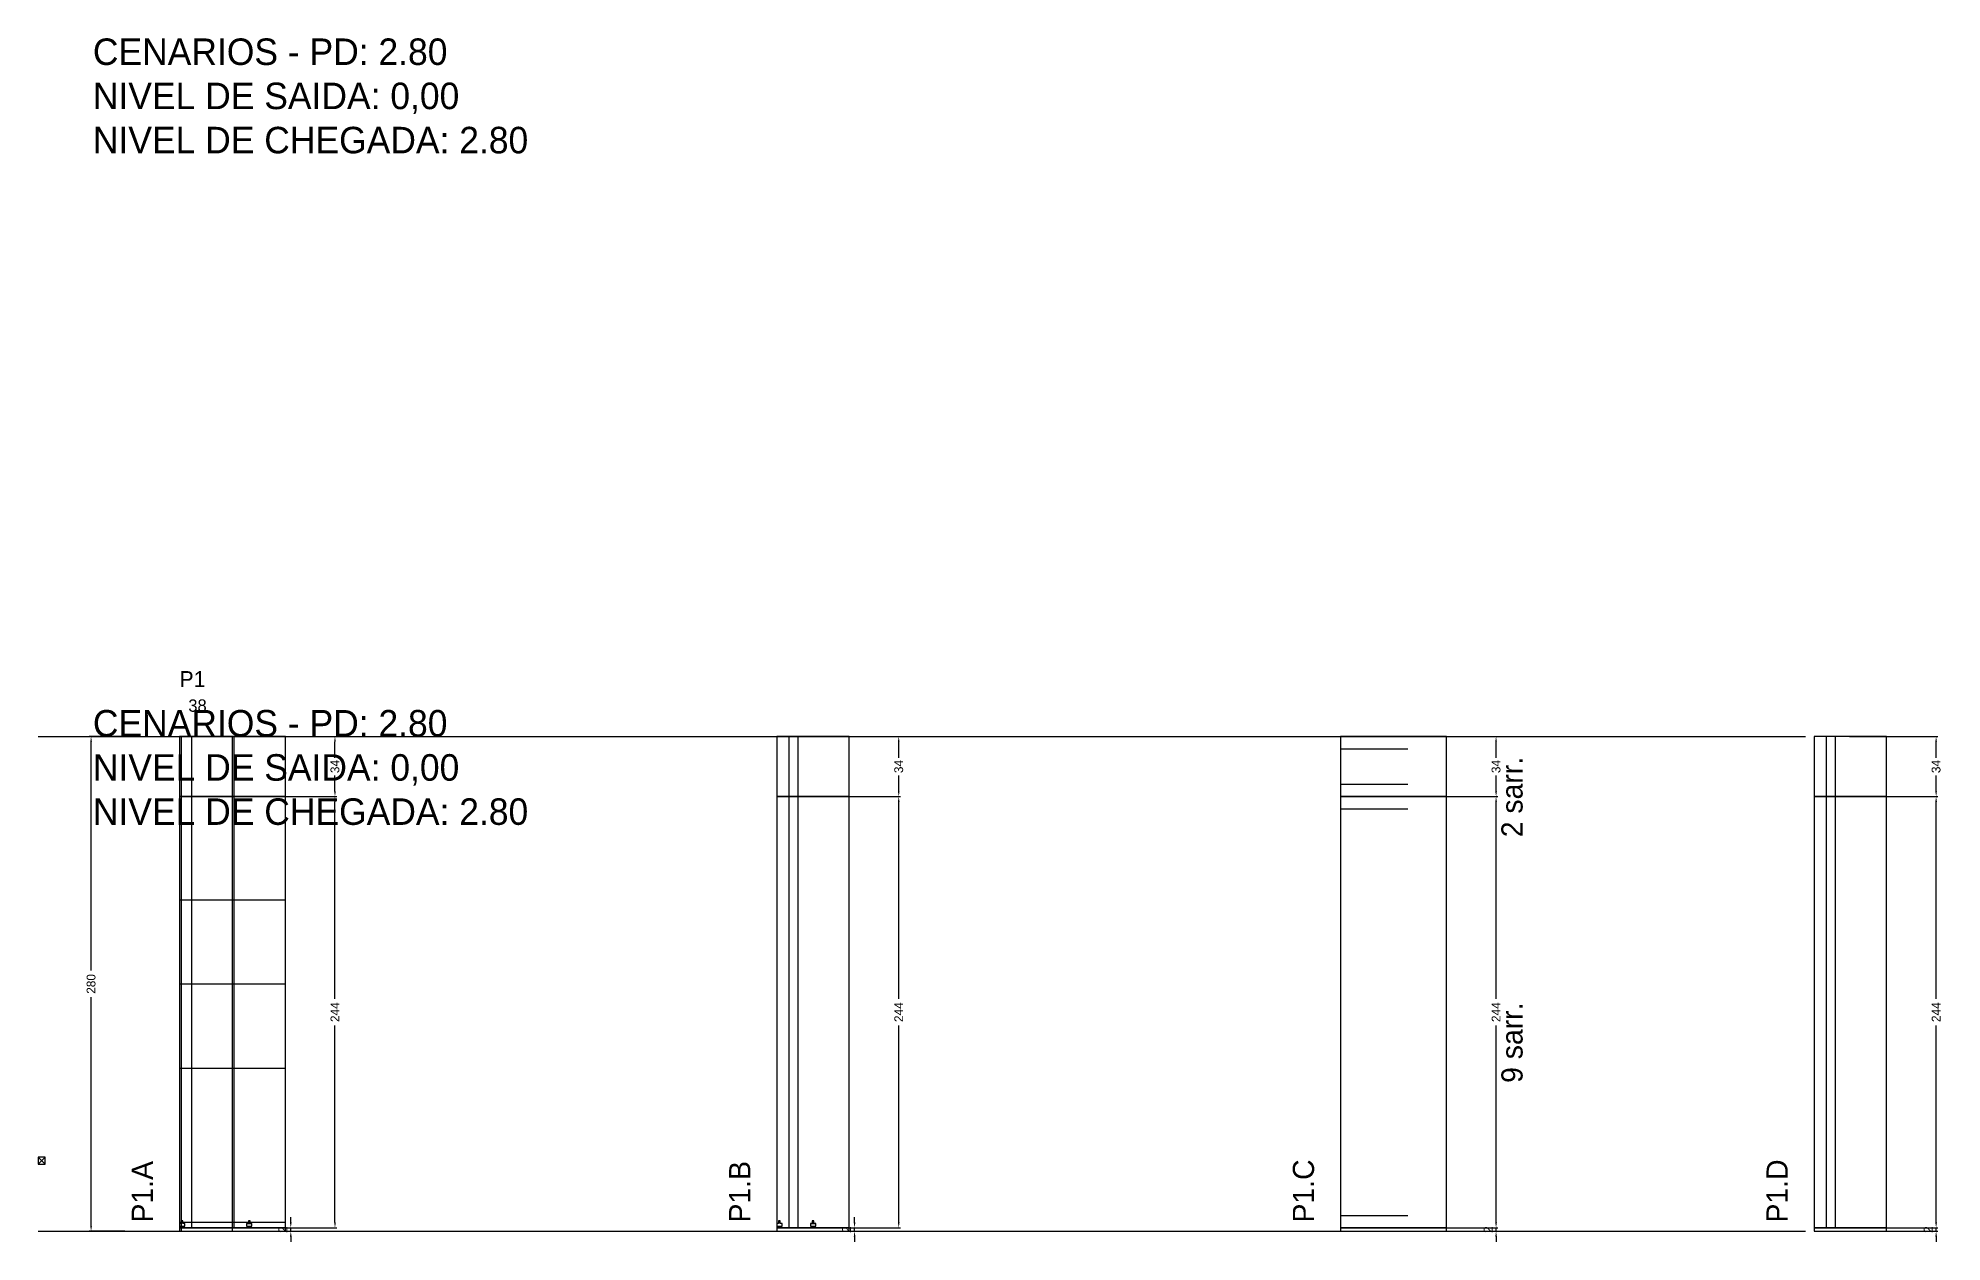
# Model space of a CAD drawing. Header units: centimetres. Extents: x -10500 to 4102, y -9886 to 295.
# Drawn here: x -7000 to -5923, y -386 to 295 of the extents above; entities that cross this region are included whole.
import ezdxf

# ---------------------------------------------------------------- set-up
doc = ezdxf.new("R2010")
doc.units = ezdxf.units.CM
doc.linetypes.add('DASHED', pattern=[2, -2])
for name, color, linetype in [('CHAPA', 140, 'Continuous'), ('COTA', 241, 'Continuous'), ('Madeira', 30, 'Continuous'), ('MEIO_PONT', 160, 'Continuous'), ('NOMENCLATURA', 7, 'Continuous'), ('Nível', 160, 'Continuous'), ('Painéis', 200, 'Continuous'), ('Perfil Metálico', 150, 'Continuous'), ('SARR_2.2x7', 40, 'Continuous'), ('SARRAFO DE PRESSAO', 200, 'Continuous'), ('texto', 7, 'Continuous'), ('TEXTO_GERAL', 7, 'Continuous')]:
    doc.layers.add(name, color=color, linetype=linetype)
doc.dimstyles.new('PAINEL-NOVA', dxfattribs={"dimtxt": 5, "dimasz": 3, "dimexe": 1, "dimexo": 1, "dimgap": 1, "dimtad": 1, "dimcen": 2.5, "dimazin": 3, "dimtfac": 1, "dimtmove": 0, "dimatfit": 3})

msp = doc.modelspace()

# ---------------------------------------------------------------- texts
at = {"layer": 'NOMENCLATURA'}
for s, p in [('CENARIOS - PD: 2.80', (-6969, 280)), ('NIVEL DE SAIDA: 0,00', (-6969, 255)), ('NIVEL DE CHEGADA: 2.80', (-6969, 230)), ('CENARIOS - PD: 2.80', (-6969, -100)), ('NIVEL DE SAIDA: 0,00', (-6969, -125)), ('NIVEL DE CHEGADA: 2.80', (-6969, -150))]:
    msp.add_text(s, height=15, dxfattribs=at).set_placement(p)
for s, p in [('2 sarr.', (-6160, -157)), ('9 sarr.', (-6160, -296)), ('P1.A', (-6935, -375)), ('P1.B', (-6597, -375)), ('P1.C', (-6278, -375)), ('P1.D', (-6010, -375))]:
    msp.add_text(s, height=12, rotation=90, dxfattribs=at).set_placement(p)
at = {"layer": 'texto'}
msp.add_text('38', height=7, dxfattribs=at).set_placement((-6915, -86))
at = {"layer": 'TEXTO_GERAL'}
msp.add_text('P1', height=9, dxfattribs=at).set_placement((-6920, -72))

# ---------------------------------------------------------------- blocks, each defined once
blk = doc.blocks.new('_CLOSEDFILLED')
at = {"color": 0, "linetype": 'BYBLOCK'}
blk.add_solid([(-1, 0.16), (0, 0), (-1, -0.16)], dxfattribs=at)
blk = doc.blocks.new('*D1')
for p, q in [((-6951, -100), (-6971, -100)), ((-6970, -232.5), (-6970, -103)), ((-6970, -377), (-6970, -247.5)), ((-6951, -380), (-6971, -380))]:
    blk.add_line(p, q)
at = {"layer": 'Defpoints'}
for p in [(-6950, -100), (-6970, -380), (-6950, -380)]:
    blk.add_point(p, dxfattribs=at)
at = {"layer": 'COTA', "xscale": 3, "yscale": 3}
for p, rotation in [((-6970, -100), 90), ((-6970, -380), 270)]:
    blk.add_blockref('_CLOSEDFILLED', p, dxfattribs=dict(at, rotation=rotation))
at = {"layer": 'COTA', "insert": (-6970, -240), "char_height": 5, "attachment_point": 5, "rotation": 90}
blk.add_mtext('280', dxfattribs=at)
blk = doc.blocks.new('MULDURA')
at = {"layer": 'Paineis'}
for p, q in [((0, 0), (4, 4)), ((4, 0), (0, 4))]:
    blk.add_line(p, q, dxfattribs=at)
blk.add_lwpolyline([(0, 0), (4, 0), (4, 4), (0, 4)], close=True, dxfattribs=at)
blk = doc.blocks.new('*D3')
for p, q in [((-6881, -134), (-6831, -134)), ((-6832, -248.5), (-6832, -137)), ((-6832, -375), (-6832, -263.5)), ((-6881, -378), (-6831, -378))]:
    blk.add_line(p, q)
at = {"layer": 'Defpoints'}
for p in [(-6882, -134), (-6882, -378), (-6832, -378)]:
    blk.add_point(p, dxfattribs=at)
at = {"layer": 'COTA', "xscale": 3, "yscale": 3}
for p, rotation in [((-6832, -134), 90), ((-6832, -378), 270)]:
    blk.add_blockref('_CLOSEDFILLED', p, dxfattribs=dict(at, rotation=rotation))
at = {"layer": 'COTA', "insert": (-6832, -256), "char_height": 5, "attachment_point": 5, "rotation": 90}
blk.add_mtext('244', dxfattribs=at)
blk = doc.blocks.new('*D4')
for p, q in [((-6881, -100), (-6831, -100)), ((-6832, -112), (-6832, -103)), ((-6832, -131), (-6832, -122)), ((-6881, -134), (-6831, -134))]:
    blk.add_line(p, q)
at = {"layer": 'Defpoints'}
for p in [(-6882, -100), (-6882, -134), (-6832, -134)]:
    blk.add_point(p, dxfattribs=at)
at = {"layer": 'COTA', "xscale": 3, "yscale": 3}
for p, rotation in [((-6832, -100), 90), ((-6832, -134), 270)]:
    blk.add_blockref('_CLOSEDFILLED', p, dxfattribs=dict(at, rotation=rotation))
at = {"layer": 'COTA', "insert": (-6832, -117), "char_height": 5, "attachment_point": 5, "rotation": 90}
blk.add_mtext('34', dxfattribs=at)
blk = doc.blocks.new('SLIPTEE')
at = {"layer": 'Paineis'}
blk.add_lwpolyline([(0, 0), (3, 0), (3, 1.5), (2, 1.5), (2, 3), (1, 3), (1, 1.5), (0, 1.5)], close=True, dxfattribs=at)
blk = doc.blocks.new('SLIPTDD')
at = {"layer": 'Paineis'}
blk.add_line((0, 1.5), (3, 1.5), dxfattribs=at)
blk.add_lwpolyline([(0, 0), (3, 0), (3, 1.5), (2, 1.5), (2, 3), (1, 3), (1, 1.5), (0, 1.5)], close=True, dxfattribs=at)
blk = doc.blocks.new('*D6')
for p, q in [((-6562, -134), (-6512, -134)), ((-6513, -248.5), (-6513, -137)), ((-6513, -375), (-6513, -263.5)), ((-6562, -378), (-6512, -378))]:
    blk.add_line(p, q)
at = {"layer": 'Defpoints'}
for p in [(-6563, -134), (-6563, -378), (-6513, -378)]:
    blk.add_point(p, dxfattribs=at)
at = {"layer": 'COTA', "xscale": 3, "yscale": 3}
for p, rotation in [((-6513, -134), 90), ((-6513, -378), 270)]:
    blk.add_blockref('_CLOSEDFILLED', p, dxfattribs=dict(at, rotation=rotation))
at = {"layer": 'COTA', "insert": (-6513, -256), "char_height": 5, "attachment_point": 5, "rotation": 90}
blk.add_mtext('244', dxfattribs=at)
blk = doc.blocks.new('*D7')
for p, q in [((-6562, -100), (-6512, -100)), ((-6513, -112), (-6513, -103)), ((-6513, -131), (-6513, -122)), ((-6562, -134), (-6512, -134))]:
    blk.add_line(p, q)
at = {"layer": 'Defpoints'}
for p in [(-6563, -100), (-6563, -134), (-6513, -134)]:
    blk.add_point(p, dxfattribs=at)
at = {"layer": 'COTA', "xscale": 3, "yscale": 3}
for p, rotation in [((-6513, -100), 90), ((-6513, -134), 270)]:
    blk.add_blockref('_CLOSEDFILLED', p, dxfattribs=dict(at, rotation=rotation))
at = {"layer": 'COTA', "insert": (-6513, -117), "char_height": 5, "attachment_point": 5, "rotation": 90}
blk.add_mtext('34', dxfattribs=at)
blk = doc.blocks.new('*D9')
for p, q in [((-6224, -134), (-6174, -134)), ((-6175, -248.5), (-6175, -137)), ((-6175, -375), (-6175, -263.5)), ((-6224, -378), (-6174, -378))]:
    blk.add_line(p, q)
at = {"layer": 'Defpoints'}
for p in [(-6225, -134), (-6225, -378), (-6175, -378)]:
    blk.add_point(p, dxfattribs=at)
at = {"layer": 'COTA', "xscale": 3, "yscale": 3}
for p, rotation in [((-6175, -134), 90), ((-6175, -378), 270)]:
    blk.add_blockref('_CLOSEDFILLED', p, dxfattribs=dict(at, rotation=rotation))
at = {"layer": 'COTA', "insert": (-6175, -256), "char_height": 5, "attachment_point": 5, "rotation": 90}
blk.add_mtext('244', dxfattribs=at)
blk = doc.blocks.new('*D10')
for p, q in [((-6224, -100), (-6174, -100)), ((-6175, -112), (-6175, -103)), ((-6175, -131), (-6175, -122)), ((-6224, -134), (-6174, -134))]:
    blk.add_line(p, q)
at = {"layer": 'Defpoints'}
for p in [(-6225, -100), (-6225, -134), (-6175, -134)]:
    blk.add_point(p, dxfattribs=at)
at = {"layer": 'COTA', "xscale": 3, "yscale": 3}
for p, rotation in [((-6175, -100), 90), ((-6175, -134), 270)]:
    blk.add_blockref('_CLOSEDFILLED', p, dxfattribs=dict(at, rotation=rotation))
at = {"layer": 'COTA', "insert": (-6175, -117), "char_height": 5, "attachment_point": 5, "rotation": 90}
blk.add_mtext('34', dxfattribs=at)
blk = doc.blocks.new('*D12')
for p, q in [((-5975, -134), (-5925, -134)), ((-5926, -248.5), (-5926, -137)), ((-5926, -375), (-5926, -263.5)), ((-5975, -378), (-5925, -378))]:
    blk.add_line(p, q)
at = {"layer": 'Defpoints'}
for p in [(-5976, -134), (-5976, -378), (-5926, -378)]:
    blk.add_point(p, dxfattribs=at)
at = {"layer": 'COTA', "xscale": 3, "yscale": 3}
for p, rotation in [((-5926, -134), 90), ((-5926, -378), 270)]:
    blk.add_blockref('_CLOSEDFILLED', p, dxfattribs=dict(at, rotation=rotation))
at = {"layer": 'COTA', "insert": (-5926, -256), "char_height": 5, "attachment_point": 5, "rotation": 90}
blk.add_mtext('244', dxfattribs=at)
blk = doc.blocks.new('*D13')
for p, q in [((-5975, -100), (-5925, -100)), ((-5926, -112), (-5926, -103)), ((-5926, -131), (-5926, -122)), ((-5975, -134), (-5925, -134))]:
    blk.add_line(p, q)
at = {"layer": 'Defpoints'}
for p in [(-5976, -100), (-5976, -134), (-5926, -134)]:
    blk.add_point(p, dxfattribs=at)
at = {"layer": 'COTA', "xscale": 3, "yscale": 3}
for p, rotation in [((-5926, -100), 90), ((-5926, -134), 270)]:
    blk.add_blockref('_CLOSEDFILLED', p, dxfattribs=dict(at, rotation=rotation))
at = {"layer": 'COTA', "insert": (-5926, -117), "char_height": 5, "attachment_point": 5, "rotation": 90}
blk.add_mtext('34', dxfattribs=at)

# ---------------------------------------------------------------- dimensions: what is measured, and where the dimension line sits
at = {"layer": 'COTA'}
for base, p1, p2, picture, middle in [((-6970, -380), (-6950, -380), (-6950, -100), '*D1', (-6970, -240)), ((-6832, -134), (-6882, -134), (-6882, -100), '*D4', (-6832, -117)), ((-6513, -134), (-6563, -134), (-6563, -100), '*D7', (-6513, -117)), ((-6175, -134), (-6225, -134), (-6225, -100), '*D10', (-6175, -117)), ((-5926, -134), (-5976, -134), (-5976, -100), '*D13', (-5926, -117)), ((-6832, -378), (-6882, -378), (-6882, -134), '*D3', (-6832, -256)), ((-6513, -378), (-6563, -378), (-6563, -134), '*D6', (-6513, -256)), ((-6175, -378), (-6225, -378), (-6225, -134), '*D9', (-6175, -256)), ((-5926, -378), (-5976, -378), (-5976, -134), '*D12', (-5926, -256))]:
    dim = msp.add_linear_dim(base=base, p1=p1, p2=p2, angle=90, dimstyle='PAINEL-NOVA', dxfattribs=at)
    dim.commit()
    dim.dimension.update_dxf_attribs({"geometry": picture, "text_midpoint": middle})
for base, p1, p2 in [((-6857, -380), (-6882, -380), (-6882, -378)), ((-6538, -380), (-6563, -380), (-6563, -378)), ((-6175, -380), (-6225, -380), (-6225, -378)), ((-5926, -380), (-5976, -380), (-5976, -378))]:
    msp.add_linear_dim(base=base, p1=p1, p2=p2, angle=90, dimstyle='PAINEL-NOVA', dxfattribs=at).render()

# ---------------------------------------------------------------- linework, layer by layer
at = {"layer": 'CHAPA'}
msp.add_lwpolyline([(-6920, -380), (-6918.8, -380), (-6918.8, -100), (-6920, -100)], close=True, dxfattribs=at)
at = {"layer": 'Madeira'}
for points in [[(-6920, -192.4), (-6860, -192.4)], [(-6920, -287.6), (-6860, -287.6)]]:
    msp.add_lwpolyline(points, dxfattribs=at)
at = {"layer": 'MEIO_PONT'}
msp.add_lwpolyline([(-6920, -240), (-6860, -240)], dxfattribs=at)
at = {"layer": 'Nível', "linetype": 'DASHED'}
for points in [[(-7000, -100), (-6000, -100)], [(-7000, -380), (-6000, -380)]]:
    msp.add_lwpolyline(points, dxfattribs=at)
at = {"layer": 'Painéis'}
for points in [[(-6920, -134), (-6860, -134), (-6860, -100), (-6920, -100)], [(-6920, -380), (-6860, -380), (-6860, -100), (-6920, -100)], [(-6582, -134), (-6541, -134), (-6541, -100), (-6582, -100)], [(-6263, -134), (-6203, -134), (-6203, -100), (-6263, -100)], [(-5995, -134), (-5954, -134), (-5954, -100), (-5995, -100)], [(-6920, -378), (-6860, -378), (-6860, -134), (-6920, -134)], [(-6582, -378), (-6541, -378), (-6541, -134), (-6582, -134)], [(-6263, -378), (-6203, -378), (-6203, -134), (-6263, -134)], [(-5995, -378), (-5954, -378), (-5954, -134), (-5995, -134)], [(-6920, -380), (-6860, -380), (-6860, -378), (-6920, -378)], [(-6582, -380), (-6541, -380), (-6541, -378), (-6582, -378)], [(-6263, -380), (-6203, -380), (-6203, -378), (-6263, -378)], [(-5995, -380), (-5954, -380), (-5954, -378), (-5995, -378)]]:
    msp.add_lwpolyline(points, close=True, dxfattribs=at)
at = {"layer": 'Perfil Metálico'}
msp.add_line((-6890, -380), (-6890, -100), dxfattribs=at)
at = {"layer": 'SARR_2.2x7'}
for points in [[(-6913, -134), (-6913, -100)], [(-6889, -134), (-6889, -100)], [(-6575, -134), (-6575, -100)], [(-6570, -134), (-6570, -100)], [(-6263, -107), (-6225, -107)], [(-5988, -134), (-5988, -100)], [(-5983, -134), (-5983, -100)], [(-6263, -127), (-6225, -127)], [(-6263, -141), (-6225, -141)], [(-6263, -371), (-6225, -371)]]:
    msp.add_lwpolyline(points, dxfattribs=at)
at = {"layer": 'SARR_2.2x7', "linetype": 'DASHED'}
for points in [[(-6913, -378), (-6913, -134)], [(-6889, -378), (-6889, -134)], [(-6575, -378), (-6575, -134)], [(-6570, -378), (-6570, -134)], [(-5988, -378), (-5988, -134)], [(-5983, -378), (-5983, -134)]]:
    msp.add_lwpolyline(points, dxfattribs=at)
at = {"layer": 'SARRAFO DE PRESSAO'}
msp.add_lwpolyline([(-6920, -380), (-6860, -380), (-6860, -375), (-6920, -375)], close=True, dxfattribs=at)

# ---------------------------------------------------------------- block references
at = {"layer": 'COTA'}
for name, p in [('MULDURA', (-7000, -342)), ('SLIPTEE', (-6920, -377)), ('SLIPTDD', (-6882, -377)), ('SLIPTEE', (-6582, -377)), ('SLIPTDD', (-6563, -377))]:
    msp.add_blockref(name, p, dxfattribs=at)

msp.set_redraw_order([(e.dxf.handle, doc.entitydb.next_handle()) for e in msp.query("TEXT MTEXT ATTDEF DIMENSION ARC_DIMENSION")])  # texts and dimensions are drawn at this point

doc.saveas('drawing.dxf')
